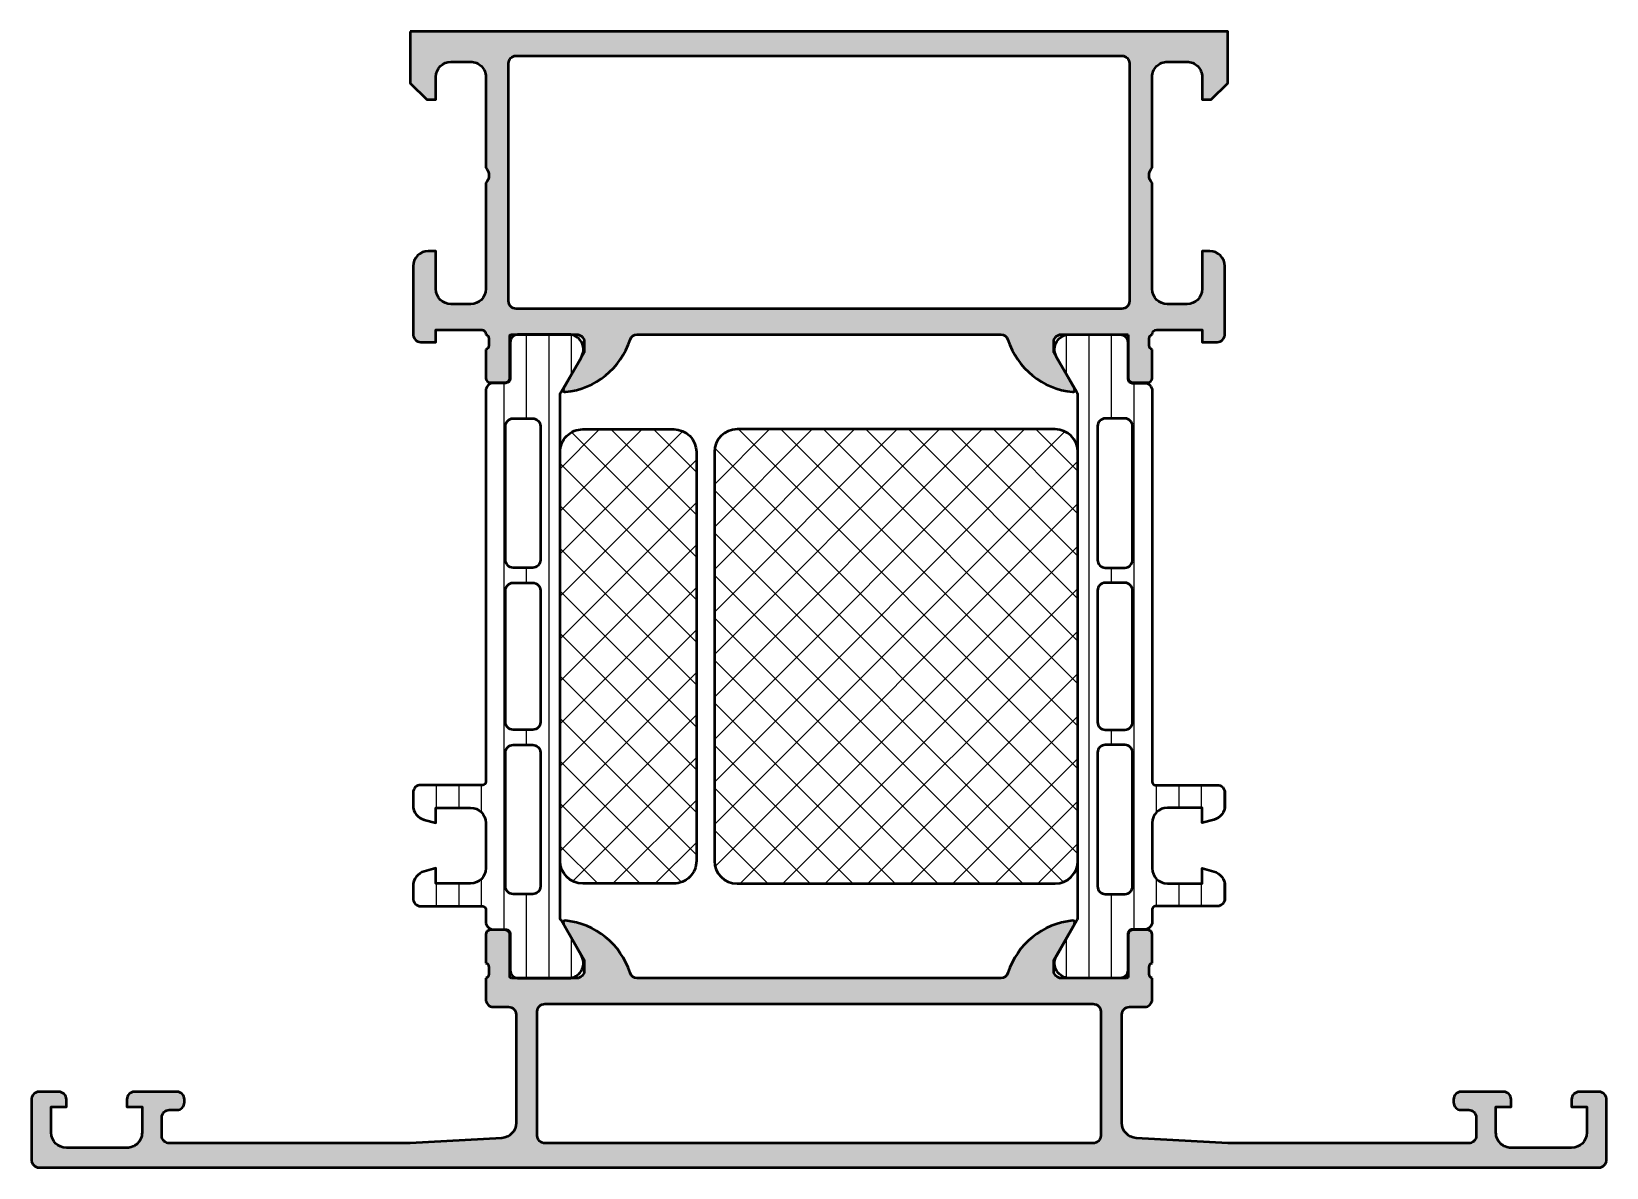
# Model space of a CAD drawing. Extents: x 0 to 104, y 0 to 75.
import ezdxf

# ---------------------------------------------------------------- set-up
doc = ezdxf.new("R2010")
doc.units = 0
for name, color, linetype, lineweight in [('0S-Alu contour', 7, 'Continuous', 50), ('0S-Alu hatch', 252, 'Continuous', 25), ('0S-Plastic contour', 254, 'Continuous', 50), ('0S-Plastic hatch', 253, 'Continuous', 25), ('0S-PT contour', 91, 'Continuous', 50), ('0S-PT hatch', 103, 'Continuous', 25)]:
    doc.layers.add(name, color=color, linetype=linetype, lineweight=lineweight)
pattern_1 = [(90, (0, 0), (-1.4859, 0), [])]
pattern_2 = [(135, (0, 0), (-1.403165018917055, -1.403165018917055), []), (225, (0, 0), (1.403165018917055, -1.403165018917055), [])]

# ---------------------------------------------------------------- blocks, each defined once
blk = doc.blocks.new('345130__B499C2DE_5142_4C72_9435_6C880F771A01_')
at = {"layer": '0S-Alu hatch'}
h = blk.add_hatch(color=256, dxfattribs=at)
edge = h.paths.add_edge_path()
edge.add_line((25, 75), (25.00000000000001, 71.60000000000001))
edge.add_line((25.00000000000001, 71.60000000000001), (26.1, 70.5))
edge.add_line((26.1, 70.5), (26.7, 70.50000000000001))
edge.add_line((26.7, 70.50000000000001), (26.7, 72.00000000000001))
edge.add_ellipse((27.70000000000002, 72), major_axis=(-1.000000000000017, 0), ratio=1, start_angle=270.000000000001, end_angle=360, ccw=False)
edge.add_line((27.7, 73.00000000000001), (29, 73))
edge.add_ellipse((29, 72), major_axis=(-1, 0), ratio=1, start_angle=180, end_angle=270.0000000000004, ccw=False)
edge.add_line((30, 72.00000000000001), (30, 66))
edge.add_ellipse((29.475, 65.5), major_axis=(-0.7250000000000014, 0), ratio=1, start_angle=136.3971810272965, end_angle=223.6028189727035, ccw=False)
edge.add_line((30, 65), (30, 58))
edge.add_ellipse((28.99999999999999, 58), major_axis=(-1.000000000000003, 0), ratio=1, start_angle=90.00000000000023, end_angle=180, ccw=False)
edge.add_line((29, 56.99999999999999), (27.7, 56.99999999999999))
edge.add_ellipse((27.7, 57.99999999999999), major_axis=(-1, 0), ratio=1, start_angle=0, end_angle=89.9999999999996, ccw=False)
edge.add_line((26.7, 57.99999999999999), (26.7, 60.5))
edge.add_line((26.7, 60.5), (26.2, 60.5))
edge.add_arc((26.2, 59.5), 1, 90, 180)
edge.add_line((25.2, 59.5), (25.2, 54.99999999999995))
edge.add_arc((25.69999999999998, 54.99999999999996), 0.4999999999999823, 180, 270.0000000000025)
edge.add_line((25.7, 54.49999999999997), (26.7, 54.5))
edge.add_line((26.7, 54.5), (26.69999999999998, 55.30000000000001))
edge.add_line((26.69999999999998, 55.30000000000001), (29.69999999999998, 55.29999999999998))
edge.add_ellipse((29.69999999999999, 55), major_axis=(-0.2999999999999829, 0), ratio=1, start_angle=180, end_angle=270.0000000000007, ccw=False)
edge.add_ellipse((29.92116355345694, 54.73247940800685), major_axis=(-0.2788950563274519, 0), ratio=1, start_angle=178.8354106259004, end_angle=253.5801235805112, ccw=False)
edge.add_line((30.200001, 54.72681100000848), (30.200001, 54.27321700000849))
edge.add_ellipse((29.92113290435682, 54.26755634053144), major_axis=(-0.2789255417371575, 0), ratio=1, start_angle=106.4245945553563, end_angle=181.1628700728853, ccw=False)
edge.add_line((30, 54.00001300000849), (30, 52.12000199999998))
edge.add_arc((30.3, 52.12000199999997), 0.3000000000000007, 180, 269.9999999999986)
edge.add_line((30.29999999999999, 51.82000199999997), (31.27997431904278, 51.82000199999997))
edge.add_arc((31.27997431904279, 52.12000199999998), 0.3000000000000043, 269.9999999999986, 360)
edge.add_line((31.57997431904279, 52.12000199999998), (31.57997431904278, 54.87999999999997))
edge.add_ellipse((31.69997431904278, 54.87999999999996), major_axis=(-0.1199999999999974, 0), ratio=1, start_angle=270.00000000000676, end_angle=360, ccw=False)
edge.add_line((31.69997431904277, 54.99999999999996), (36.00000000000001, 54.99999999999996))
edge.add_ellipse((36.00000000000001, 54.49999999999997), major_axis=(-0.4999999999999929, 0), ratio=1, start_angle=180, end_angle=270, ccw=False)
edge.add_line((36.50000000000001, 54.49999999999997), (36.50000000000002, 53.79999999999995))
edge.add_line((36.50000000000002, 53.79999999999995), (35.11850454237765, 51.40717967697241))
edge.add_arc((35.23811978464832, 51.33811978464827), 0.1381197846483018, 150.0000000000017, 275.6225775507922)
edge.add_arc((34.76177675882623, 56.17660886184786), 5.0000000000001, 275.6225775507933, 342.2515836439296)
edge.add_ellipse((40.00000000000004, 54.50000000000006), major_axis=(-0.4999999999999076, 0), ratio=1, start_angle=270, end_angle=342.25158364393315, ccw=False)
edge.add_line((40.00000000000004, 54.99999999999997), (63.99999999999998, 54.99999999999996))
edge.add_ellipse((63.99999999999993, 54.50000000000002), major_axis=(-0.4999999999999361, 0), ratio=1, start_angle=197.7484163560607, end_angle=269.9999999999943, ccw=False)
edge.add_arc((69.23822324117373, 56.17660886184781), 5.000000000000039, 197.7484163560708, 264.3774224492071)
edge.add_arc((68.76188021535168, 51.33811978464827), 0.1381197846482956, 264.3774224492049, 389.9999999999957)
edge.add_line((68.88149545762235, 51.4071796769724), (67.49999999999997, 53.79999999999995))
edge.add_line((67.49999999999997, 53.79999999999995), (67.49999999999999, 54.49999999999995))
edge.add_ellipse((67.99999999999996, 54.49999999999999), major_axis=(-0.4999999999999716, 0), ratio=1, start_angle=269.9999999999984, end_angle=360, ccw=False)
edge.add_line((67.99999999999997, 54.99999999999996), (72.3000256809572, 54.99999999999996))
edge.add_ellipse((72.30002568095722, 54.87999999999998), major_axis=(-0.1199999999999761, 0), ratio=1, start_angle=180, end_angle=270.00000000000676, ccw=False)
edge.add_line((72.4200256809572, 54.87999999999996), (72.4200256809572, 52.12000199999997))
edge.add_arc((72.7200256809572, 52.12000199999997), 0.3000000000000043, 180, 270)
edge.add_line((72.7200256809572, 51.82000199999997), (73.69999999999999, 51.82000199999997))
edge.add_arc((73.69999999999999, 52.12000199999997), 0.3000000000000025, 270, 360)
edge.add_line((73.99999999999999, 52.12000199999997), (73.99999999999999, 54.00001300000848))
edge.add_ellipse((74.0788670956432, 54.26755634053145), major_axis=(-0.2789255417371992, 0), ratio=1, start_angle=-1.1628700728805939, end_angle=73.5754054446374, ccw=False)
edge.add_line((73.79999899999999, 54.27321700000849), (73.79999899999999, 54.72681100000848))
edge.add_ellipse((74.07883644654304, 54.73247940800685), major_axis=(-0.2788950563274377, 0), ratio=1, start_angle=-73.58012358050348, end_angle=1.1645893740957263, ccw=False)
edge.add_ellipse((74.29999999999998, 54.99999999999996), major_axis=(-0.3000000000000114, 0), ratio=1, start_angle=270, end_angle=360, ccw=False)
edge.add_line((74.29999999999998, 55.29999999999998), (77.30000000000001, 55.3))
edge.add_line((77.30000000000001, 55.3), (77.30000000000001, 54.49999999999999))
edge.add_line((77.30000000000001, 54.49999999999999), (78.3, 54.49999999999996))
edge.add_arc((78.30000000000001, 54.99999999999995), 0.4999999999999892, 269.9999999999984, 360)
edge.add_line((78.79999999999998, 54.99999999999995), (78.79999999999998, 59.49999999999999))
edge.add_arc((77.8, 59.49999999999999), 1.000000000000003, 0, 90)
edge.add_line((77.8, 60.5), (77.3, 60.5))
edge.add_line((77.3, 60.5), (77.3, 57.99999999999998))
edge.add_ellipse((76.30000000000001, 57.99999999999998), major_axis=(-0.9999999999999857, 0), ratio=1, start_angle=90, end_angle=180, ccw=False)
edge.add_line((76.29999999999998, 56.99999999999999), (75, 56.99999999999999))
edge.add_ellipse((75, 58), major_axis=(-1.000000000000007, 0), ratio=1, start_angle=0, end_angle=90, ccw=False)
edge.add_line((74, 58), (74, 65))
edge.add_ellipse((74.52499999999999, 65.5), major_axis=(-0.7249999999999939, 0), ratio=1, start_angle=-43.602818972704085, end_angle=43.602818972704085, ccw=False)
edge.add_line((74, 66), (74, 72))
edge.add_ellipse((74.99999999999999, 72.00000000000001), major_axis=(-0.9999999999999857, 0), ratio=1, start_angle=269.9999999999992, end_angle=360, ccw=False)
edge.add_line((75, 73), (76.29999999999998, 73))
edge.add_ellipse((76.30000000000001, 72.00000000000001), major_axis=(-0.9999999999999857, 0), ratio=1, start_angle=180, end_angle=270.0000000000008, ccw=False)
edge.add_line((77.3, 72), (77.3, 70.5))
edge.add_line((77.3, 70.5), (77.9, 70.5))
edge.add_line((77.9, 70.5), (79, 71.60000000000001))
edge.add_line((79, 71.60000000000001), (79, 75))
edge.add_line((79, 75), (25, 75))
edge = h.paths.add_edge_path()
edge.add_ellipse((32.00001799965667, 72.89972055052948), major_axis=(-0.500002740875123, 0), ratio=1, start_angle=270.0003140785705, end_angle=359.99968592151924, ccw=False)
edge.add_line((32.00001525878906, 73.3997232913971), (71.99985790252686, 73.3997232913971))
edge.add_ellipse((71.99985516165924, 72.89972055052948), major_axis=(-0.5000027408751199, 0), ratio=1, start_angle=180.0003140784808, end_angle=269.99968592142864, ccw=False)
edge.add_line((72.49985790252686, 72.8997232913971), (72.49985790252686, 57.1997261047371))
edge.add_ellipse((71.99985516165924, 57.19972884560394), major_axis=(-0.5000027408751199, 0), ratio=1, start_angle=90.00031407857142, end_angle=179.9996859215194, ccw=False)
edge.add_line((71.99985790252686, 56.69972610473632), (32.00001525878906, 56.69972610473632))
edge.add_ellipse((32.00001799965667, 57.19972884560394), major_axis=(-0.5000027408751199, 0), ratio=1, start_angle=0.00031407848081244083, end_angle=89.99968592142937, ccw=False)
edge.add_line((31.50001525878906, 57.19972610473632), (31.50001525878906, 72.89972329139628))
at = {"layer": '0S-Alu contour', "color": 7}
for points in [[(25, 75), (25.00000000000001, 71.60000000000001), (26.1, 70.5), (26.7, 70.50000000000001), (26.7, 72.00000000000001)], [(77.3, 72), (77.3, 70.5), (77.9, 70.5), (79, 71.60000000000001), (79, 75), (25, 75)], [(27.7, 73.00000000000001), (29, 73)], [(31.50001525878906, 57.19972610473632), (31.50001525878906, 72.89972329139628)], [(32.00001525878906, 73.3997232913971), (71.99985790252686, 73.3997232913971)], [(72.49985790252686, 72.8997232913971), (72.49985790252686, 57.1997261047371)], [(75, 73), (76.29999999999998, 73)], [(30, 72.00000000000001), (30, 66)], [(74, 66), (74, 72)], [(30, 65), (30, 58)], [(74, 58), (74, 65)], [(26.7, 57.99999999999999), (26.7, 60.5), (26.2, 60.5)], [(77.8, 60.5), (77.3, 60.5), (77.3, 57.99999999999998)], [(25.2, 59.5), (25.2, 54.99999999999995)], [(78.79999999999998, 54.99999999999995), (78.79999999999998, 59.49999999999999)], [(29, 56.99999999999999), (27.7, 56.99999999999999)], [(71.99985790252686, 56.69972610473632), (32.00001525878906, 56.69972610473632)], [(76.29999999999998, 56.99999999999999), (75, 56.99999999999999)], [(25.7, 54.49999999999997), (26.7, 54.5), (26.69999999999998, 55.30000000000001), (29.69999999999998, 55.29999999999998)], [(74.29999999999998, 55.29999999999998), (77.30000000000001, 55.3), (77.30000000000001, 54.49999999999999), (78.3, 54.49999999999996)], [(30.200001, 54.72681100000848), (30.200001, 54.27321700000849)], [(31.57997431904279, 52.12000199999998), (31.57997431904278, 54.87999999999997)], [(31.69997431904277, 54.99999999999996), (36.00000000000001, 54.99999999999996)], [(36.50000000000001, 54.49999999999997), (36.50000000000002, 53.79999999999995), (35.11850454237765, 51.40717967697241)], [(40.00000000000004, 54.99999999999997), (63.99999999999998, 54.99999999999996)], [(68.88149545762235, 51.4071796769724), (67.49999999999997, 53.79999999999995), (67.49999999999999, 54.49999999999995)], [(67.99999999999997, 54.99999999999996), (72.3000256809572, 54.99999999999996)], [(72.4200256809572, 54.87999999999996), (72.4200256809572, 52.12000199999997)], [(73.79999899999999, 54.27321700000849), (73.79999899999999, 54.72681100000848)], [(30, 54.00001300000849), (30, 52.12000199999998)], [(73.99999999999999, 52.12000199999997), (73.99999999999999, 54.00001300000848)], [(30.29999999999999, 51.82000199999997), (31.27997431904278, 51.82000199999997)], [(72.7200256809572, 51.82000199999997), (73.69999999999999, 51.82000199999997)]]:
    blk.add_lwpolyline(points, dxfattribs=at)
at = {"layer": '0S-Alu contour', "color": 7, "extrusion": (0, 0, -1)}
for centre, radius, start, end in [((-27.70000000000002, 72), 1.000000000000017, 0, 89.99999999999898), ((-29, 72), 1, 89.99999999999959, 180), ((-32.00001799965667, 72.89972055052948), 0.500002740875123, 0.0003140784807261, 89.99968592142947), ((-71.99985516165924, 72.89972055052948), 0.5000027408751199, 90.00031407857134, 179.9996859215192), ((-74.99999999999999, 72.00000000000001), 0.9999999999999857, 0, 90.00000000000081), ((-76.30000000000001, 72.00000000000001), 0.9999999999999857, 89.9999999999992, 180), ((-29.475, 65.5), 0.7250000000000015, 136.3971810272965, 223.6028189727035), ((-74.52499999999999, 65.5), 0.7249999999999939, 316.3971810272959, 43.6028189727041), ((-27.7, 57.99999999999999), 1, 270.0000000000004, 0), ((-28.99999999999999, 58), 1.000000000000003, 180, 269.9999999999998), ((-75, 58), 1.000000000000007, 270, 0), ((-76.30000000000001, 57.99999999999998), 0.9999999999999857, 180, 270), ((-32.00001799965667, 57.19972884560394), 0.5000027408751199, 270.0003140785706, 359.9996859215192), ((-71.99985516165924, 57.19972884560394), 0.5000027408751199, 180.0003140784807, 269.9996859214286), ((-29.69999999999999, 55), 0.2999999999999829, 89.99999999999935, 180), ((-74.29999999999998, 54.99999999999996), 0.3000000000000114, 0, 90), ((-29.92116355345694, 54.73247940800685), 0.2788950563274519, 106.4198764194888, 181.1645893740997), ((-29.92113290435682, 54.26755634053144), 0.2789255417371575, 178.8371299271147, 253.5754054446437), ((-31.69997431904278, 54.87999999999996), 0.1199999999999974, 0, 89.99999999999324), ((-36.00000000000001, 54.49999999999997), 0.4999999999999929, 90, 180), ((-40.00000000000004, 54.50000000000006), 0.4999999999999076, 17.74841635606684, 90), ((-63.99999999999993, 54.50000000000002), 0.4999999999999361, 90.0000000000057, 162.2515836439393), ((-67.99999999999996, 54.49999999999999), 0.4999999999999716, 0, 90.0000000000016), ((-72.30002568095722, 54.87999999999998), 0.1199999999999761, 89.99999999999324, 180), ((-74.07883644654304, 54.73247940800685), 0.2788950563274377, 358.8354106259043, 73.58012358050365), ((-74.0788670956432, 54.26755634053145), 0.2789255417371992, 286.4245945553626, 1.162870072880582)]:
    blk.add_arc(centre, radius, start, end, dxfattribs=at)
at = {"layer": '0S-Alu contour', "color": 7}
for centre, radius, start, end in [((26.2, 59.5), 1, 90, 180), ((77.8, 59.49999999999999), 1.000000000000003, 0, 90), ((25.69999999999998, 54.99999999999996), 0.4999999999999823, 180, 270.0000000000025), ((34.76177675882623, 56.17660886184786), 5.0000000000001, 275.6225775507933, 342.2515836439296), ((69.23822324117373, 56.17660886184781), 5.000000000000039, 197.7484163560708, 264.3774224492071), ((78.30000000000001, 54.99999999999995), 0.4999999999999892, 269.9999999999984, 0), ((30.3, 52.12000199999997), 0.3000000000000007, 180, 269.9999999999986), ((31.27997431904279, 52.12000199999998), 0.3000000000000043, 269.9999999999986, 0), ((72.7200256809572, 52.12000199999997), 0.3000000000000043, 180, 270), ((73.69999999999999, 52.12000199999997), 0.3000000000000025, 270, 0), ((35.23811978464832, 51.33811978464827), 0.1381197846483018, 150.0000000000017, 275.6225775507922), ((68.76188021535168, 51.33811978464827), 0.1381197846482956, 264.3774224492049, 29.99999999999571)]:
    blk.add_arc(centre, radius, start, end, dxfattribs=at)
blk = doc.blocks.new('284033__A4DC6A78_4BA6_49C8_BCE2_DF39C8E70C5D___A9DF7D91_3C22_4EB7_B08E_1C5F4CF1F1F2_')
at = {"layer": '0S-Plastic hatch'}
h = blk.add_hatch(dxfattribs=at)
h.set_pattern_fill('ANSI31', color=256, scale=0.4680000000000001, angle=45, style=0)
h.set_pattern_definition(pattern_1)
edge = h.paths.add_edge_path()
edge.add_line((29.99999809265137, 51.29262339778484), (29.99997517109337, 25.45125658823265))
edge.add_ellipse((29.79583630547134, 25.455375387072), major_axis=(-0.2041804127758801, 0), ratio=1, start_angle=90.48506106571949, end_angle=178.8441310561829, ccw=False)
edge.add_line((29.79756485836661, 25.25120229122875), (25.69756485837832, 25.25120229122875))
edge.add_arc((25.69756485837832, 24.75120229122881), 0.4999999999999467, 90, 180)
edge.add_line((25.19756485837838, 24.75120229122881), (25.19756485837838, 23.92045306784114))
edge.add_arc((26.19756485837845, 23.92045306784117), 1.000000000000066, 180, 254.9999999989172)
edge.add_line((25.93874581325766, 22.95452724155692), (26.69756485837832, 22.75120229122875))
edge.add_line((26.69756485837832, 22.75120229122875), (26.69756485837832, 23.75120229122875))
edge.add_line((26.69756485837832, 23.75120229122875), (28.99756485836673, 23.75120229122875))
edge.add_ellipse((28.99585582452565, 22.74707631855116), major_axis=(-1.004127427074072, 0), ratio=1, start_angle=180.229859678484, end_angle=269.902482024915, ccw=False)
edge.add_line((29.99997517109336, 22.75110467439827), (29.99997517109336, 19.75122632025461))
edge.add_ellipse((28.99585561264546, 19.75532877543038), major_axis=(-1.004127938958017, 0), ratio=1, start_angle=90.09753001532061, end_angle=179.7659122786844, ccw=False)
edge.add_line((28.99756485836667, 18.75120229122875), (26.69756485837833, 18.75120229122875))
edge.add_line((26.69756485837833, 18.75120229122875), (26.69756485837821, 19.75120229122869))
edge.add_line((26.69756485837821, 19.75120229122869), (25.93874581325764, 19.54787734087044))
edge.add_arc((26.19756485837824, 18.58195151458678), 0.9999999999994578, 105.0000000010804, 180)
edge.add_line((25.19756485837878, 18.58195151458678), (25.19756485837832, 17.75120229122874))
edge.add_arc((25.69756485837832, 17.75120229122875), 0.5000000000000027, 180, 270.0000000000008)
edge.add_line((25.69756485837833, 17.25120229122875), (29.79756485836669, 17.25120229122875))
edge.add_ellipse((29.79756485836669, 17.05120229122875), major_axis=(-0.1999999999999922, 0), ratio=1, start_angle=180, end_angle=269.999999999999, ccw=False)
edge.add_line((29.99756485836668, 17.05120229122876), (29.99888540335662, 16.21013004610087))
edge.add_arc((30.4988827240224, 16.21010925689817), 0.4999973210979717, 179.9976177199981, 269.9982316841403)
edge.add_line((30.49886729263809, 15.71011193603833), (31.309198625453, 15.71008330962012))
edge.add_ellipse((31.30918775921868, 15.41008330981691), major_axis=(-0.299999999999997, 0), ratio=1, start_angle=179.9979247021016, end_angle=269.99792470211383, ccw=False)
edge.add_line((31.60918775902188, 15.41007244358253), (31.60876887880909, 13.0100740742441))
edge.add_arc((32.10876485582409, 13.01005332437419), 0.4999959774455613, 179.9976222209284, 269.9982271833)
edge.add_line((32.10874938520433, 12.51005734716797), (35.58529088101019, 12.50993069970387))
edge.add_arc((35.44301608409597, 13.4997539283803), 0.9999960709244808, 278.1795327540135, 392.7249408019536)
edge.add_line((36.28428831475476, 14.04035838247478), (34.96590131696771, 16.32406298372988))
edge.add_ellipse((35.39892308860824, 16.57404727380662), major_axis=(-0.4999999999998691, 0), ratio=1, start_angle=-0.002015393048509395, end_angle=29.997921301465, ccw=False)
edge.add_line((34.89892308891769, 16.57406486142886), (34.90000940134876, 50.92833361702789))
edge.add_ellipse((35.40000940100169, 50.92831498386865), major_axis=(-0.500000000000123, 0), ratio=1, start_angle=329.997928102772, end_angle=359.9978647972848, ccw=False)
edge.add_line((34.96700573974957, 51.17833064206307), (36.28555816920599, 53.46193973131244))
edge.add_arc((35.44432510298573, 54.00260512706297), 0.99999607092448, 327.2709086022735, 441.8163166502142)
edge.add_line((35.58667160386751, 54.99241804653367), (32.11013010806168, 54.99254469399776))
edge.add_arc((32.11010935819177, 54.49254871698273), 0.499995977445583, 89.99762222092792, 179.9982271832751)
edge.add_line((31.61011338098553, 54.49256418760271), (31.61035840156635, 52.09256579421701))
edge.add_ellipse((31.31035840176314, 52.09257666045133), major_axis=(-0.3000000000000041, 0), ratio=1, start_angle=89.99792470211662, end_angle=179.9979247021016, ccw=False)
edge.add_line((31.31034753552883, 51.79257666064812), (30.50001620271391, 51.79260528706632))
edge.add_arc((30.49999541351122, 51.29260796640053), 0.4999973210979748, 89.99761772008878, 179.9982316841069)
edge = h.paths.add_edge_path()
edge.add_line((31.29944679122504, 40.10119604587006), (31.29944679122505, 48.95118994235432))
edge.add_ellipse((31.79944679331268, 48.9511899405362), major_axis=(-0.5000000020876287, 0), ratio=1, start_angle=269.9981008973825, end_angle=360, ccw=False)
edge.add_line((31.7994633661095, 49.45118994234917), (33.0994574723774, 49.45118994234917))
edge.add_ellipse((33.09946111173402, 48.95119358170581), major_axis=(-0.4999963606566095, 0), ratio=1, start_angle=179.9995829571355, end_angle=270.0004170425845, ccw=False)
edge.add_line((33.59945747237739, 48.95118994234918), (33.59945747237739, 40.10119604586718))
edge.add_ellipse((33.09946111173413, 40.10119240650811), major_axis=(-0.4999963606565073, 0), ratio=1, start_angle=89.99958295740407, end_angle=180.0004170428646, ccw=False)
edge.add_line((33.09945747237741, 39.60119604586486), (31.79946336606467, 39.60119604586487))
edge.add_ellipse((31.79944679338235, 40.10119604774752), major_axis=(-0.5000000021573054, 0), ratio=1, start_angle=0, end_angle=90.00189908949642, ccw=False)
edge = h.paths.add_edge_path()
edge.add_line((31.29944679123543, 29.40118994305284), (31.29944679123542, 38.10119604656853))
edge.add_ellipse((31.79944679123542, 38.10119604656332), major_axis=(-0.5000000000000071, 0), ratio=1, start_angle=269.99999999880595, end_angle=360, ccw=False)
edge.add_line((31.79944679124584, 38.60119604656333), (33.09945747239817, 38.60119604656332))
edge.add_ellipse((33.09945747238777, 38.1011960465633), major_axis=(-0.5000000000000134, 0), ratio=1, start_angle=180, end_angle=269.999999998808, ccw=False)
edge.add_line((33.59945747238779, 38.10119604656851), (33.59945747238778, 29.40118994304763))
edge.add_ellipse((33.09945747238778, 29.40118994304763), major_axis=(-0.4999999999999929, 0), ratio=1, start_angle=90, end_angle=180, ccw=False)
edge.add_line((33.09945747238778, 28.90118994304764), (31.79944679123543, 28.90118994304764))
edge.add_ellipse((31.79944679123543, 29.40118994304764), major_axis=(-0.4999999999999983, 0), ratio=1, start_angle=0, end_angle=90, ccw=False)
edge = h.paths.add_edge_path()
edge.add_line((31.29944679123543, 18.55118078777944), (31.29944679123543, 27.40118994305278))
edge.add_ellipse((31.79944679332305, 27.40118994123468), major_axis=(-0.5000000020876199, 0), ratio=1, start_angle=269.9981008973846, end_angle=360, ccw=False)
edge.add_line((31.79946336611986, 27.90118994304764), (33.09945747238778, 27.90118994304763))
edge.add_ellipse((33.09946111174445, 27.40119358240431), major_axis=(-0.4999963606565686, 0), ratio=1, start_angle=179.9995829571355, end_angle=270.00041704259024, ccw=False)
edge.add_line((33.59945747238778, 27.40118994304764), (33.59945747238778, 18.55121130535237))
edge.add_ellipse((33.09944221359872, 18.55121130535237), major_axis=(-0.5000152587890554, 0), ratio=1, start_angle=89.9999999999992, end_angle=180, ccw=False)
edge.add_line((33.09944221359871, 18.05119604656331), (31.79943153244637, 18.05119604656331))
edge.add_ellipse((31.79943153244636, 18.55118078777424), major_axis=(-0.4999847412109291, 0), ratio=1, start_angle=0, end_angle=90.0000000000004, ccw=False)
at = {"layer": '0S-Alu contour', "color": 7}
for points in [[(31.29944679122504, 40.10119604587006), (31.29944679122505, 48.95118994235432)], [(31.7994633661095, 49.45118994234917), (33.0994574723774, 49.45118994234917)], [(33.59945747237739, 48.95118994234918), (33.59945747237739, 40.10119604586718)], [(33.09945747237741, 39.60119604586486), (31.79946336606467, 39.60119604586487)], [(31.79944679124584, 38.60119604656333), (33.09945747239817, 38.60119604656332)], [(31.29944679123543, 29.40118994305284), (31.29944679123542, 38.10119604656853)], [(33.59945747238779, 38.10119604656851), (33.59945747238778, 29.40118994304763)], [(33.09945747238778, 28.90118994304764), (31.79944679123543, 28.90118994304764)], [(31.29944679123543, 18.55118078777944), (31.29944679123543, 27.40118994305278)], [(31.79946336611986, 27.90118994304764), (33.09945747238778, 27.90118994304763)], [(33.59945747238778, 27.40118994304764), (33.59945747238778, 18.55121130535237)], [(33.09944221359871, 18.05119604656331), (31.79943153244637, 18.05119604656331)]]:
    blk.add_lwpolyline(points, dxfattribs=at)
at = {"layer": '0S-Alu contour', "color": 7, "extrusion": (0, 0, -1)}
for centre, radius, start, end in [((-31.79944679331268, 48.9511899405362), 0.5000000020876287, 0, 90.00189910261747), ((-33.09946111173402, 48.95119358170581), 0.4999963606566095, 89.99958295741548, 180.0004170428646), ((-31.79944679338235, 40.10119604774752), 0.5000000021573054, 269.9981009105036, 0), ((-33.09946111173413, 40.10119240650811), 0.4999963606565073, 179.9995829571354, 270.0004170425959), ((-31.79944679123542, 38.10119604656332), 0.5000000000000071, 0, 90.00000000119407), ((-33.09945747238777, 38.1011960465633), 0.5000000000000134, 90.00000000119202, 180), ((-31.79944679123543, 29.40118994304764), 0.4999999999999983, 270, 0), ((-33.09945747238778, 29.40118994304763), 0.4999999999999929, 180, 270), ((-31.79944679332305, 27.40118994123468), 0.5000000020876199, 0, 90.00189910261543), ((-33.09946111174445, 27.40119358240431), 0.4999963606565686, 89.99958295740979, 180.0004170428646), ((-31.79943153244636, 18.55118078777424), 0.4999847412109291, 269.9999999999996, 0), ((-33.09944221359872, 18.55121130535237), 0.5000152587890554, 180, 270.0000000000008)]:
    blk.add_arc(centre, radius, start, end, dxfattribs=at)
at = {"layer": '0S-Plastic contour', "color": 7}
for points in [[(31.61011338098553, 54.49256418760271), (31.61035840156635, 52.09256579421701)], [(35.58667160386751, 54.99241804653367), (32.11013010806168, 54.99254469399776)], [(34.96700573974957, 51.17833064206307), (36.28555816920599, 53.46193973131244)], [(29.99999809265137, 51.29262339778484), (29.99997517109337, 25.45125658823265)], [(31.31034753552883, 51.79257666064812), (30.50001620271391, 51.79260528706632)], [(34.89892308891769, 16.57406486142886), (34.90000940134876, 50.92833361702788)], [(29.79756485836661, 25.25120229122875), (25.69756485837832, 25.25120229122875)], [(25.19756485837838, 24.75120229122881), (25.19756485837838, 23.92045306784114)], [(25.93874581325766, 22.95452724155692), (26.69756485837832, 22.75120229122875), (26.69756485837832, 23.75120229122875), (28.99756485836673, 23.75120229122875)], [(29.99997517109336, 22.75110467439827), (29.99997517109336, 19.75122632025461)], [(28.99756485836667, 18.75120229122875), (26.69756485837833, 18.75120229122875), (26.69756485837821, 19.75120229122869), (25.93874581325764, 19.54787734087044)], [(25.19756485837878, 18.58195151458678), (25.19756485837832, 17.75120229122874)], [(25.69756485837833, 17.25120229122875), (29.79756485836669, 17.25120229122875)], [(29.99756485836668, 17.05120229122876), (29.99888540335662, 16.21013004610087)], [(30.49886729263809, 15.71011193603833), (31.309198625453, 15.71008330962012)], [(36.28428831475476, 14.04035838247478), (34.96590131696771, 16.32406298372988)], [(31.60918775902188, 15.41007244358253), (31.60876887880909, 13.0100740742441)], [(32.10874938520433, 12.51005734716797), (35.58529088101019, 12.50993069970387)]]:
    blk.add_lwpolyline(points, dxfattribs=at)
for centre, radius, start, end in [((32.11010935819177, 54.49254871698273), 0.499995977445583, 89.99762222092792, 179.9982271832751), ((35.44432510298573, 54.00260512706297), 0.99999607092448, 327.2709086022735, 81.81631665021425), ((30.49999541351122, 51.29260796640053), 0.4999973210979748, 89.99761772008878, 179.9982316841069), ((25.69756485837832, 24.75120229122881), 0.4999999999999467, 90, 180), ((26.19756485837845, 23.92045306784117), 1.000000000000066, 180, 254.9999999989172), ((26.19756485837824, 18.58195151458678), 0.9999999999994578, 105.0000000010804, 180), ((25.69756485837832, 17.75120229122875), 0.5000000000000027, 180, 270.0000000000008), ((30.4988827240224, 16.21010925689817), 0.4999973210979717, 179.9976177199981, 269.9982316841403), ((35.44301608409597, 13.4997539283803), 0.9999960709244808, 278.1795327540135, 32.72494080195354), ((32.10876485582409, 13.01005332437419), 0.4999959774455613, 179.9976222209284, 269.9982271833)]:
    blk.add_arc(centre, radius, start, end, dxfattribs=at)
at = {"layer": '0S-Plastic contour', "color": 7, "extrusion": (0, 0, -1)}
for centre, radius, start, end in [((-31.31035840176314, 52.09257666045133), 0.3000000000000041, 180.0020752978985, 270.0020752978834), ((-35.40000940100169, 50.92831498386865), 0.500000000000123, 0.0021352027151592, 30.00207189722799), ((-29.79583630547134, 25.455375387072), 0.2041804127758801, 181.1558689438172, 269.5149389342805), ((-28.99585582452565, 22.74707631855116), 1.004127427074072, 90.09751797508503, 179.770140321516), ((-28.99585561264546, 19.75532877543038), 1.004127938958017, 180.2340877213157, 269.9024699846794), ((-29.79756485836669, 17.05120229122875), 0.1999999999999922, 90.00000000000102, 180), ((-31.30918775921868, 15.41008330981691), 0.299999999999997, 90.00207529788617, 180.0020752978985), ((-35.39892308860824, 16.57404727380662), 0.4999999999998691, 330.002078698535, 0.0020153930485069)]:
    blk.add_arc(centre, radius, start, end, dxfattribs=at)
blk = doc.blocks.new('284033__2EEF5695_DE0C_40E0_B076_06B23307F8C2___F6100B28_90FE_4C2A_893E_B538E274D43E_')
at = {"layer": '0S-Plastic hatch'}
h = blk.add_hatch(dxfattribs=at)
h.set_pattern_fill('ANSI31', color=256, scale=0.4680000000000001, angle=45, style=0)
h.set_pattern_definition(pattern_1)
edge = h.paths.add_edge_path()
edge.add_line((73.99998474121092, 51.29262339778484), (74.00000766276892, 25.45125658823265))
edge.add_arc((74.20414652839102, 25.45537538707203), 0.2041804127759113, 181.1558689438253, 269.5149389342606)
edge.add_line((74.20241797549568, 25.25120229122875), (78.30241797548398, 25.25120229122875))
edge.add_ellipse((78.302417975484, 24.75120229122882), major_axis=(-0.499999999999929, 0), ratio=1, start_angle=180, end_angle=270.00000000000324, ccw=False)
edge.add_line((78.80241797548393, 24.75120229122884), (78.8024179754839, 23.92045306784114))
edge.add_ellipse((77.80241797548376, 23.92045306784123), major_axis=(-1.000000000000127, 0), ratio=1, start_angle=105.000000001085, end_angle=180, ccw=False)
edge.add_line((78.06123702060464, 22.95452724155694), (77.30241797548398, 22.75120229122874))
edge.add_line((77.30241797548398, 22.75120229122874), (77.30241797548398, 23.75120229122875))
edge.add_line((77.30241797548398, 23.75120229122875), (75.00241797549556, 23.75120229122875))
edge.add_arc((75.00412700933661, 22.7470763185512), 1.004127427074039, 90.09751797508338, 179.770140321516)
edge.add_line((74.00000766276894, 22.75110467439831), (74.00000766276894, 19.75122632025461))
edge.add_arc((75.00412722121682, 19.75532877543037), 1.004127938958004, 180.2340877213157, 269.90246998468)
edge.add_line((75.00241797549562, 18.75120229122875), (77.30241797548396, 18.75120229122874))
edge.add_line((77.30241797548396, 18.75120229122874), (77.30241797548409, 19.75120229122868))
edge.add_line((77.30241797548409, 19.75120229122868), (78.06123702060465, 19.54787734087044))
edge.add_ellipse((77.802417975484, 18.58195151458676), major_axis=(-0.9999999999994864, 0), ratio=1, start_angle=180, end_angle=254.99999999891702, ccw=False)
edge.add_line((78.8024179754835, 18.58195151458677), (78.80241797548398, 17.75120229122874))
edge.add_ellipse((78.30241797548398, 17.75120229122871), major_axis=(-0.5, 0), ratio=1, start_angle=89.9999999999983, end_angle=180, ccw=False)
edge.add_line((78.30241797548396, 17.25120229122871), (74.2024179754956, 17.25120229122874))
edge.add_arc((74.20241797549562, 17.05120229122871), 0.2000000000000028, 90.00000000000406, 180)
edge.add_line((74.0024179754956, 17.05120229122871), (74.00109743050568, 16.21013004610087))
edge.add_ellipse((73.50110010983988, 16.21010925689819), major_axis=(-0.4999973210979916, 0), ratio=1, start_angle=90.00176831586248, end_angle=180.0023822800019, ccw=False)
edge.add_line((73.5011155412242, 15.71011193603833), (72.6907842084093, 15.71008330962011))
edge.add_arc((72.6907950746436, 15.41008330981692), 0.2999999999999828, 90.00207529788342, 180.0020752978985)
edge.add_line((72.39079507484041, 15.41007244358253), (72.3912139550532, 13.0100740742441))
edge.add_ellipse((71.8912179780382, 13.01005332437421), major_axis=(-0.4999959774455648, 0), ratio=1, start_angle=90.0017728167, end_angle=180.0023777790716, ccw=False)
edge.add_line((71.89123344865796, 12.51005734716798), (68.41469195285211, 12.50993069970387))
edge.add_ellipse((68.55696674976636, 13.49975392838029), major_axis=(-0.999996070924479, 0), ratio=1, start_angle=-32.72494080195321, end_angle=81.82046724598479, ccw=False)
edge.add_line((67.71569451910757, 14.04035838247476), (69.03408151689457, 16.32406298372988))
edge.add_arc((68.60105974523347, 16.57404727381264), 0.5000000000213215, 330.0020786991164, 360.0020153923251)
edge.add_line((69.10105974494547, 16.57406486142853), (69.09997343251354, 50.92833361702787))
edge.add_arc((68.59997343301814, 50.9283149839079), 0.4999999999199572, 0.0021351982771297, 30.00207190235927)
edge.add_line((69.03297709417843, 51.178330642101), (67.7144246646563, 53.46193973131244))
edge.add_ellipse((68.55565773087655, 54.00260512706297), major_axis=(-0.9999960709244737, 0), ratio=1, start_angle=-81.81631665021553, end_angle=32.729091397726904, ccw=False)
edge.add_line((68.41331122999479, 54.99241804653366), (71.88985272580062, 54.99254469399776))
edge.add_ellipse((71.88987347567048, 54.4925487169827), major_axis=(-0.4999959774456145, 0), ratio=1, start_angle=180.0017728167249, end_angle=270.0023777790688, ccw=False)
edge.add_line((72.38986945287677, 54.49256418760267), (72.38962443229595, 52.09256579421701))
edge.add_arc((72.68962443209921, 52.09257666045135), 0.3000000000000183, 180.0020752978985, 270.0020752978752)
edge.add_line((72.68963529833347, 51.79257666064812), (73.4999666311484, 51.79260528706632))
edge.add_ellipse((73.49998742035108, 51.29260796640054), major_axis=(-0.4999973210979703, 0), ratio=1, start_angle=180.0017683158931, end_angle=270.0023822799104, ccw=False)
edge = h.paths.add_edge_path()
edge.add_arc((70.9005217221283, 48.95119358170575), 0.4999963606566388, 89.99958295741874, 180.0004170428646)
edge.add_line((70.40052536148491, 48.95118994234668), (70.40052536148491, 40.10119604586487))
edge.add_arc((70.90052172212816, 40.10119240650813), 0.4999963606565251, 179.9995829571354, 270.0004170425959)
edge.add_line((70.90052536148488, 39.60119604586486), (72.20051946779763, 39.60119604586487))
edge.add_arc((72.20053604047996, 40.10119604774749), 0.500000002157293, 269.9981009105027, 360)
edge.add_line((72.70053604263725, 40.10119604774749), (72.70053604263724, 48.95118994235431))
edge.add_arc((72.20053604054965, 48.95118994053621), 0.5000000020876145, 0, 90.00189910262115)
edge.add_line((72.2005194677528, 49.45118994234917), (70.9005253614849, 49.45118994234914))
edge = h.paths.add_edge_path()
edge.add_line((70.40052536147451, 38.10119604656851), (70.40052536147452, 29.40118994305284))
edge.add_arc((70.90052536147455, 29.40118994304766), 0.5000000000000142, 180, 269.9999999999951)
edge.add_line((70.9005253614745, 28.90118994304764), (72.20053604262687, 28.90118994304764))
edge.add_arc((72.20053604262685, 29.40118994304766), 0.5000000000000142, 270.0000000000017, 360)
edge.add_line((72.70053604262687, 29.40118994304766), (72.70053604262688, 38.10119604656853))
edge.add_arc((72.20053604262682, 38.1011960465633), 0.5000000000000214, 0, 90.00000000118877)
edge.add_line((72.20053604261645, 38.60119604656333), (70.90052536146412, 38.60119604656332))
edge.add_arc((70.9005253614745, 38.10119604656333), 0.5, 90.00000000119039, 180)
edge = h.paths.add_edge_path()
edge.add_line((70.40052536147452, 27.40118994304764), (70.40052536147452, 18.55121130535756))
edge.add_arc((70.90054062026356, 18.55121130535236), 0.5000152587890483, 180, 270.0000000000033)
edge.add_line((70.90054062026358, 18.05119604656331), (72.20055130141591, 18.05119604656331))
edge.add_arc((72.20055130141596, 18.55118078777421), 0.4999847412109091, 269.9999999999968, 360)
edge.add_line((72.70053604262687, 18.55118078777421), (72.70053604262687, 27.40118994305278))
edge.add_arc((72.20053604053929, 27.4011899412347), 0.5000000020875932, 0, 90.00189910262115)
edge.add_line((72.20051946774244, 27.90118994304763), (70.90052536147452, 27.90118994304763))
edge.add_arc((70.90052172211783, 27.40119358240436), 0.4999963606565535, 89.99958295740734, 180.0004170428646)
at = {"layer": '0S-Alu contour', "color": 7}
for points in [[(70.40052536148491, 48.95118994234668), (70.40052536148491, 40.10119604586487)], [(72.2005194677528, 49.45118994234917), (70.9005253614849, 49.45118994234914)], [(72.70053604263725, 40.10119604774749), (72.70053604263724, 48.95118994235431)], [(70.90052536148488, 39.60119604586486), (72.20051946779763, 39.60119604586487)], [(72.20053604261645, 38.60119604656333), (70.90052536146412, 38.60119604656332)], [(70.40052536147451, 38.10119604656851), (70.40052536147452, 29.40118994305284)], [(72.70053604262687, 29.40118994304766), (72.70053604262688, 38.10119604656853)], [(70.9005253614745, 28.90118994304764), (72.20053604262687, 28.90118994304764)], [(70.40052536147452, 27.40118994304764), (70.40052536147452, 18.55121130535756)], [(72.20051946774244, 27.90118994304763), (70.90052536147452, 27.90118994304763)], [(72.70053604262687, 18.55118078777421), (72.70053604262687, 27.40118994305278)], [(70.90054062026358, 18.05119604656331), (72.20055130141591, 18.05119604656331)]]:
    blk.add_lwpolyline(points, dxfattribs=at)
for centre, radius, start, end in [((70.9005217221283, 48.95119358170575), 0.4999963606566388, 89.99958295741874, 180.0004170428646), ((72.20053604054965, 48.95118994053621), 0.5000000020876145, 0, 90.00189910262115), ((70.90052172212816, 40.10119240650813), 0.4999963606565251, 179.9995829571354, 270.0004170425959), ((72.20053604047996, 40.10119604774749), 0.500000002157293, 269.9981009105027, 0), ((70.9005253614745, 38.10119604656333), 0.5, 90.00000000119039, 180), ((72.20053604262682, 38.1011960465633), 0.5000000000000214, 0, 90.00000000118877), ((70.90052536147455, 29.40118994304766), 0.5000000000000142, 180, 269.9999999999951), ((72.20053604262685, 29.40118994304766), 0.5000000000000142, 270.0000000000017, 0), ((70.90052172211783, 27.40119358240436), 0.4999963606565535, 89.99958295740734, 180.0004170428646), ((72.20053604053929, 27.4011899412347), 0.5000000020875932, 0, 90.00189910262115), ((70.90054062026356, 18.55121130535236), 0.5000152587890483, 180, 270.0000000000033), ((72.20055130141596, 18.55118078777421), 0.4999847412109091, 269.9999999999968, 0)]:
    blk.add_arc(centre, radius, start, end, dxfattribs=at)
at = {"layer": '0S-Plastic contour', "color": 7}
for points in [[(68.41331122999479, 54.99241804653366), (71.88985272580062, 54.99254469399776)], [(72.38986945287677, 54.49256418760267), (72.38962443229595, 52.09256579421701)], [(69.03297709417843, 51.178330642101), (67.7144246646563, 53.46193973131244)], [(72.68963529833347, 51.79257666064812), (73.4999666311484, 51.79260528706632)], [(73.99998474121092, 51.29262339778484), (74.00000766276892, 25.45125658823265)], [(69.10105974494547, 16.57406486142853), (69.09997343251354, 50.92833361702787)], [(74.20241797549568, 25.25120229122875), (78.30241797548398, 25.25120229122875)], [(78.80241797548393, 24.75120229122884), (78.8024179754839, 23.92045306784114)], [(78.06123702060464, 22.95452724155694), (77.30241797548398, 22.75120229122874), (77.30241797548398, 23.75120229122875), (75.00241797549556, 23.75120229122875)], [(74.00000766276894, 22.75110467439831), (74.00000766276894, 19.75122632025461)], [(75.00241797549562, 18.75120229122875), (77.30241797548396, 18.75120229122874), (77.30241797548409, 19.75120229122868), (78.06123702060465, 19.54787734087044)], [(78.8024179754835, 18.58195151458677), (78.80241797548398, 17.75120229122874)], [(74.0024179754956, 17.05120229122871), (74.00109743050568, 16.21013004610087)], [(78.30241797548396, 17.25120229122871), (74.2024179754956, 17.25120229122874)], [(67.71569451910757, 14.04035838247476), (69.03408151689457, 16.32406298372988)], [(73.5011155412242, 15.71011193603833), (72.6907842084093, 15.71008330962011)], [(72.39079507484041, 15.41007244358253), (72.3912139550532, 13.0100740742441)], [(71.89123344865796, 12.51005734716798), (68.41469195285211, 12.50993069970387)]]:
    blk.add_lwpolyline(points, dxfattribs=at)
at = {"layer": '0S-Plastic contour', "color": 7, "extrusion": (0, 0, -1)}
for centre, radius, start, end in [((-68.55565773087655, 54.00260512706297), 0.9999960709244737, 327.2709086022731, 81.81631665021546), ((-71.88987347567048, 54.4925487169827), 0.4999959774456145, 89.99762222093119, 179.9982271832751), ((-73.49998742035108, 51.29260796640054), 0.4999973210979704, 89.9976177200896, 179.9982316841069), ((-78.302417975484, 24.75120229122882), 0.499999999999929, 89.99999999999675, 180), ((-77.80241797548376, 23.92045306784123), 1.000000000000127, 180, 254.999999998915), ((-77.802417975484, 18.58195151458676), 0.9999999999994864, 105.000000001083, 180), ((-78.30241797548398, 17.75120229122871), 0.5, 180, 270.0000000000017), ((-73.50110010983988, 16.21010925689819), 0.4999973210979917, 179.9976177199981, 269.9982316841375), ((-68.55696674976636, 13.49975392838029), 0.999996070924479, 278.1795327540152, 32.72494080195319), ((-71.8912179780382, 13.01005332437421), 0.4999959774455648, 179.9976222209284, 269.9982271833)]:
    blk.add_arc(centre, radius, start, end, dxfattribs=at)
at = {"layer": '0S-Plastic contour', "color": 7}
for centre, radius, start, end in [((72.68962443209921, 52.09257666045135), 0.3000000000000183, 180.0020752978985, 270.0020752978752), ((68.59997343301814, 50.9283149839079), 0.4999999999199572, 0.0021351982771297, 30.00207190235927), ((74.20414652839102, 25.45537538707203), 0.2041804127759113, 181.1558689438253, 269.5149389342606), ((75.00412700933661, 22.7470763185512), 1.004127427074039, 90.09751797508338, 179.770140321516), ((75.00412722121682, 19.75532877543037), 1.004127938958004, 180.2340877213157, 269.90246998468), ((74.20241797549562, 17.05120229122871), 0.2000000000000028, 90.00000000000406, 180), ((68.60105974523347, 16.57404727381264), 0.5000000000213215, 330.0020786991164, 0.0020153923251447), ((72.6907950746436, 15.41008330981692), 0.2999999999999828, 90.00207529788342, 180.0020752978985)]:
    blk.add_arc(centre, radius, start, end, dxfattribs=at)
blk = doc.blocks.new('382300__DF37221D_D787_4C5E_B800_8A63D49F7C66_')
at = {"layer": '0S-PT hatch'}
h = blk.add_hatch(dxfattribs=at)
h.set_pattern_fill('ANSI37', color=256, scale=0.625, angle=90, style=0)
h.set_pattern_definition(pattern_2)
edge = h.paths.add_edge_path()
edge.add_line((45.09147873710742, 47.24119923922818), (45.09147873710742, 20.24119923922818))
edge.add_arc((46.59147873710742, 20.24119923922818), 1.5, 180, 270)
edge.add_line((46.59147873710742, 18.74119923922818), (67.59147873710742, 18.74119923922818))
edge.add_arc((67.59147873710742, 20.24119923922818), 1.5, 270, 360)
edge.add_line((69.09147873710742, 20.24119923922818), (69.09147873710742, 47.24119923922818))
edge.add_arc((67.59147873710742, 47.24119923922818), 1.5, 0, 90)
edge.add_line((67.59147873710742, 48.74119923922818), (46.59147873710742, 48.74119923922818))
edge.add_arc((46.59147873710742, 47.24119923922818), 1.5, 90, 180)
at = {"layer": '0S-PT contour', "color": 7}
for points in [[(67.59147873710742, 48.74119923922818), (46.59147873710742, 48.74119923922818)], [(45.09147873710742, 47.24119923922818), (45.09147873710742, 20.24119923922818)], [(69.09147873710742, 20.24119923922818), (69.09147873710742, 47.24119923922818)], [(46.59147873710742, 18.74119923922818), (67.59147873710742, 18.74119923922818)]]:
    blk.add_lwpolyline(points, dxfattribs=at)
for centre, start, end in [((46.59147873710742, 47.24119923922818), 90, 180), ((67.59147873710742, 47.24119923922818), 0, 90), ((46.59147873710742, 20.24119923922818), 180, 270), ((67.59147873710742, 20.24119923922818), 270, 0)]:
    blk.add_arc(centre, 1.5, start, end, dxfattribs=at)
blk = doc.blocks.new('382300__F9687044_5D23_4E19_BB68_8B29614D7A49_')
at = {"layer": '0S-PT hatch'}
h = blk.add_hatch(dxfattribs=at)
h.set_pattern_fill('ANSI37', color=256, scale=0.625, angle=90, style=0)
h.set_pattern_definition(pattern_2)
edge = h.paths.add_edge_path()
edge.add_ellipse((42.40652118711721, 47.24119923924223), major_axis=(-1.499999999999992, 0), ratio=1, start_angle=180, end_angle=269.9999999999997, ccw=False)
edge.add_line((43.9065211871172, 47.24119923924223), (43.90652118711722, 20.24119923924223))
edge.add_ellipse((42.40652118711723, 20.2411992392422), major_axis=(-1.499999999999985, 0), ratio=1, start_angle=89.99999999999949, end_angle=180, ccw=False)
edge.add_line((42.40652118711722, 18.7411992392422), (36.40652118711722, 18.74119923924222))
edge.add_ellipse((36.40652118711723, 20.24119923924222), major_axis=(-1.499999999999992, 0), ratio=1, start_angle=0, end_angle=89.99999999999977, ccw=False)
edge.add_line((34.90652118711724, 20.24119923924223), (34.90652118711722, 47.24119923924223))
edge.add_ellipse((36.40652118711722, 47.24119923924224), major_axis=(-1.499999999999992, 0), ratio=1, start_angle=269.9999999999997, end_angle=360, ccw=False)
edge.add_line((36.40652118711722, 48.74119923924223), (42.40652118711722, 48.74119923924222))
at = {"layer": '0S-PT contour', "color": 7}
for points in [[(36.40652118711722, 48.74119923924223), (42.40652118711722, 48.74119923924222)], [(34.90652118711724, 20.24119923924223), (34.90652118711722, 47.24119923924223)], [(43.9065211871172, 47.24119923924223), (43.90652118711722, 20.24119923924223)], [(42.40652118711722, 18.7411992392422), (36.40652118711722, 18.74119923924222)]]:
    blk.add_lwpolyline(points, dxfattribs=at)
at = {"layer": '0S-PT contour', "color": 7, "extrusion": (0, 0, -1)}
for centre, radius, start, end in [((-36.40652118711722, 47.24119923924224), 1.499999999999992, 0, 90.00000000000028), ((-42.40652118711721, 47.24119923924223), 1.499999999999992, 90.00000000000028, 180), ((-36.40652118711723, 20.24119923924222), 1.499999999999992, 270.0000000000002, 0), ((-42.40652118711723, 20.2411992392422), 1.499999999999985, 180, 270.0000000000005)]:
    blk.add_arc(centre, radius, start, end, dxfattribs=at)
blk = doc.blocks.new('345240__A7F088A2_D576_4976_A116_0AE1B0A2844E_')
at = {"layer": '0S-Alu hatch'}
h = blk.add_hatch(color=256, dxfattribs=at)
edge = h.paths.add_edge_path()
edge.add_arc((30.49999809265138, 11.09999847412109), 0.5000000000000018, 180, 270.0000000000004)
edge.add_line((30.49999809265138, 10.59999847412109), (31.49999809265136, 10.59999847412109))
edge.add_ellipse((31.49999809265136, 10.09999847412108), major_axis=(-0.5000000000000054, 0), ratio=1, start_angle=180, end_angle=270, ccw=False)
edge.add_line((31.99999809265137, 10.09999847412109), (31.99999809265138, 2.944488525390623))
edge.add_ellipse((31.00000742106394, 2.944476820800792), major_axis=(-0.9999906716559358, 0), ratio=1, start_angle=93.2692693520101, end_angle=180.0006706298244, ccw=False)
edge.add_line((31.05703544616699, 1.94611358642578), (24.99999999999999, 1.599998474121093))
edge.add_line((24.99999999999999, 1.599998474121093), (9.100006103515621, 1.599998474121093))
edge.add_ellipse((9.100002464158983, 2.099994834764453), major_axis=(-0.499996360656605, 0), ratio=1, start_angle=-0.000417042864683026, end_angle=90.00041704258638, ccw=False)
edge.add_line((8.600006103515625, 2.099998474121095), (8.600006103515625, 3.300003051757812))
edge.add_ellipse((9.100008844383236, 3.300000310890201), major_axis=(-0.5000027408751234, 0), ratio=1, start_angle=270.00031407857114, end_angle=359.99968592151924, ccw=False)
edge.add_line((9.100006103515623, 3.800003051757812), (9.600006103515621, 3.800003051757812))
edge.add_arc((9.600018985091804, 4.29999017018163), 0.4999871185897585, 269.9985238420723, 360.0014761580922)
edge.add_line((10.10000610351562, 4.300003051757816), (10.10000610351562, 4.499999999999999))
edge.add_arc((9.600019903500325, 4.500013799984704), 0.4999862002057406, 359.9984185945515, 450.0015814054072)
edge.add_line((9.600006103515629, 5), (6.79998779296875, 5))
edge.add_arc((6.800036528742742, 4.499951264226007), 0.5000487381489366, 90.00558416400727, 179.994415836045)
edge.add_line((6.29998779296875, 4.499999999999999), (6.29998779296875, 4))
edge.add_line((6.29998779296875, 4), (7.29998779296875, 4))
edge.add_line((7.29998779296875, 4), (7.299987792968751, 2.300003051757813))
edge.add_ellipse((6.300035042676397, 2.299955803026453), major_axis=(-0.9999527514086279, 0), ratio=1, start_angle=89.99904127429778, end_angle=180.0027072806921, ccw=False)
edge.add_line((6.300018310546877, 1.300003051757812), (2.29998779296875, 1.300003051757812))
edge.add_ellipse((2.300030971468326, 2.300046230257388), major_axis=(-1.000043179431726, 0), ratio=1, start_angle=0.00247383901108833, end_angle=89.99752616102683, ccw=False)
edge.add_line((1.29998779296875, 2.300003051757813), (1.29998779296875, 4))
edge.add_line((1.29998779296875, 4), (2.29998779296875, 4))
edge.add_line((2.29998779296875, 4), (2.29998779296875, 4.500000000000001))
edge.add_arc((1.80003856548356, 4.500050770347224), 0.4999492300630801, 359.9941815559002, 450.0023212804759)
edge.add_line((1.800018310546874, 5), (0.5000000000000014, 5))
edge.add_arc((0.4999963606433605, 4.500003639356639), 0.4999963606566056, 89.99958295741315, 180.0004170428646)
edge.add_line((1e-16, 4.5), (0, 0.5))
edge.add_arc((0.4999963606433596, 0.4999963606433596), 0.4999963606566047, 179.9995829571354, 270.0004170425868)
edge.add_line((0.5, 1e-16), (103.4999847412109, 0))
edge.add_arc((103.4999883805676, 0.4999963606433225), 0.4999963606565677, 269.999582957409, 360.0004170428646)
edge.add_line((103.9999847412109, 0.4999999999999999), (103.9999847412109, 4.5))
edge.add_arc((103.4999883805676, 4.500003639356672), 0.4999963606565731, 359.9995829571354, 450.000417042591)
edge.add_line((103.4999847412109, 5), (102.199966430664, 5))
edge.add_arc((102.1999461757273, 4.50005077034724), 0.4999492300630647, 89.99767871952236, 180.0058184440998)
edge.add_line((101.6999969482422, 4.5), (101.6999969482422, 4))
edge.add_line((101.6999969482422, 4), (102.6999969482422, 4))
edge.add_line((102.6999969482422, 4), (102.6999969482422, 2.300003051757795))
edge.add_ellipse((101.6999537697426, 2.300046230257377), major_axis=(-1.000043179431718, 0), ratio=1, start_angle=90.00247383897272, end_angle=179.9975261609891, ccw=False)
edge.add_line((101.6999969482422, 1.300003051757812), (97.69996643066408, 1.300003051757812))
edge.add_ellipse((97.69994969853458, 2.299955803026469), major_axis=(-0.9999527514086455, 0), ratio=1, start_angle=-0.002707280691993219, end_angle=90.0009587257008, ccw=False)
edge.add_line((96.69999694824222, 2.300003051757814), (96.6999969482422, 4))
edge.add_line((96.6999969482422, 4), (97.69999694824219, 4))
edge.add_line((97.69999694824219, 4), (97.69999694824219, 4.5))
edge.add_arc((97.19994821246819, 4.499951264225998), 0.5000487381489455, 0.0055841639549441, 89.99441583599162)
edge.add_line((97.19999694824219, 5), (94.3999786376953, 5))
edge.add_arc((94.39996483771061, 4.500013799984707), 0.499986200205745, 89.99841859459399, 180.0015814054484)
edge.add_line((93.89997863769531, 4.500000000000004), (93.89997863769531, 4.300003051757814))
edge.add_arc((94.39996575611912, 4.299990170181637), 0.4999871185897643, 179.9985238419079, 270.0014761579293)
edge.add_line((94.39997863769533, 3.800003051757812), (94.89997863769528, 3.800003051757812))
edge.add_ellipse((94.89997589682768, 3.300000310890184), major_axis=(-0.5000027408751408, 0), ratio=1, start_angle=180.0003140784808, end_angle=269.99968592142864, ccw=False)
edge.add_line((95.39997863769531, 3.300003051757818), (95.3999786376953, 2.099998474121103))
edge.add_ellipse((94.89998227705193, 2.099994834764458), major_axis=(-0.4999963606566104, 0), ratio=1, start_angle=89.99958295741868, end_angle=180.0004170428646, ccw=False)
edge.add_line((94.89997863769534, 1.599998474121093), (78.9999771118164, 1.599998474121093))
edge.add_line((78.9999771118164, 1.599998474121093), (72.94294738769531, 1.946113586425779))
edge.add_ellipse((72.99997541279835, 2.944476820800788), major_axis=(-0.9999906716559323, 0), ratio=1, start_angle=-0.0006706298242988851, end_angle=86.7307306479907, ccw=False)
edge.add_line((71.99998474121092, 2.944488525390619), (71.99998474121092, 10.09999847412111))
edge.add_ellipse((72.49998474121094, 10.09999847412108), major_axis=(-0.5000000000000142, 0), ratio=1, start_angle=270.00000000000165, end_angle=360, ccw=False)
edge.add_line((72.49998474121092, 10.59999847412109), (73.49998474121095, 10.59999847412109))
edge.add_arc((73.49998474121095, 11.09999847412107), 0.4999999999999858, 270, 360)
edge.add_line((73.99998474121094, 11.09999847412107), (73.99998474121092, 12.5))
edge.add_ellipse((74.07882118775393, 12.7675205919931), major_axis=(-0.2788950563274124, 0), ratio=1, start_angle=-1.1645893740987958, end_angle=73.58012358051411, ccw=False)
edge.add_line((73.79998374121091, 12.77318899999148), (73.79998374121091, 13.22678299999147))
edge.add_ellipse((74.07885183685408, 13.23244365946852), major_axis=(-0.2789255417371574, 0), ratio=1, start_angle=-73.57540544464689, end_angle=1.162870072884573, ccw=False)
edge.add_line((73.99998474121092, 13.49998699999146), (73.99998474121092, 15.37999799999999))
edge.add_arc((73.69998474121093, 15.37999799999999), 0.2999999999999989, 0, 90)
edge.add_line((73.69998474121093, 15.67999799999999), (72.72001042216813, 15.67999799999999))
edge.add_arc((72.72001042216813, 15.379998), 0.2999999999999971, 90, 180)
edge.add_line((72.42001042216813, 15.379998), (72.42001042216813, 12.61999999999999))
edge.add_ellipse((72.30001042216811, 12.62), major_axis=(-0.1200000000000045, 0), ratio=1, start_angle=90, end_angle=180, ccw=False)
edge.add_line((72.30001042216811, 12.49999999999999), (67.99998474121092, 12.49999999999999))
edge.add_ellipse((67.99998474121091, 12.99999999999998), major_axis=(-0.4999999999999876, 0), ratio=1, start_angle=0, end_angle=90.00000000000159, ccw=False)
edge.add_line((67.49998474121092, 12.99999999999998), (67.49998474121094, 13.70000000000003))
edge.add_line((67.49998474121094, 13.70000000000003), (68.88148019883327, 16.09282032302753))
edge.add_arc((68.76186495656263, 16.16188021535166), 0.1381197846482947, 330.0000000000039, 455.6225775508073)
edge.add_arc((69.2382079823847, 11.32339113815214), 4.999999999999994, 95.62257755079347, 162.2515836439301)
edge.add_ellipse((63.99998474121097, 12.99999999999992), major_axis=(-0.4999999999999217, 0), ratio=1, start_angle=89.99999999999511, end_angle=162.2515836439282, ccw=False)
edge.add_line((63.99998474121093, 12.5), (39.99999809265137, 12.49999999999999))
edge.add_ellipse((39.99999809265144, 12.99999999999992), major_axis=(-0.499999999999929, 0), ratio=1, start_angle=17.748416356061682, end_angle=89.99999999999272, ccw=False)
edge.add_arc((34.76177485147764, 11.32339113815211), 5.000000000000074, 17.74841635607097, 84.37742244920729)
edge.add_arc((35.23811787729967, 16.1618802153517), 0.1381197846482991, 84.37742244920769, 210.000000000001)
edge.add_line((35.11850263502901, 16.09282032302755), (36.49999809265138, 13.70000000000001))
edge.add_line((36.49999809265138, 13.70000000000001), (36.49999809265138, 12.99999999999999))
edge.add_ellipse((35.99999809265139, 12.99999999999998), major_axis=(-0.4999999999999858, 0), ratio=1, start_angle=89.9999999999992, end_angle=180, ccw=False)
edge.add_line((35.99999809265138, 12.49999999999999), (31.69997241169415, 12.49999999999999))
edge.add_ellipse((31.69997241169416, 12.61999999999999), major_axis=(-0.1199999999999957, 0), ratio=1, start_angle=0, end_angle=89.99999999999488, ccw=False)
edge.add_line((31.57997241169417, 12.61999999999999), (31.57997241169416, 15.379998))
edge.add_arc((31.27997241169416, 15.37999799999999), 0.3000000000000025, 0, 90.00000000000205)
edge.add_line((31.27997241169415, 15.67999799999999), (30.29999809265137, 15.67999799999999))
edge.add_arc((30.29999809265137, 15.37999799999999), 0.2999999999999971, 90, 180)
edge.add_line((29.99999809265137, 15.37999799999999), (29.99999809265137, 13.49998699999148))
edge.add_ellipse((29.9211309970082, 13.23244365946854), major_axis=(-0.2789255417371538, 0), ratio=1, start_angle=178.8371299271139, end_angle=253.57540544464462, ccw=False)
edge.add_line((30.19999909265138, 13.22678299999148), (30.19999909265137, 12.77318899999148))
edge.add_ellipse((29.92116164610834, 12.7675205919931), major_axis=(-0.2788950563274165, 0), ratio=1, start_angle=106.41987641949089, end_angle=181.1645893740976, ccw=False)
edge.add_line((29.99999809265137, 12.5), (29.99999809265137, 11.09999847412109))
edge = h.paths.add_edge_path()
edge.add_line((33.39999389648437, 2.100006103515625), (33.39999389648437, 10.29999542236328))
edge.add_ellipse((33.89999389648437, 10.29999542236328), major_axis=(-0.5, 0), ratio=1, start_angle=270, end_angle=360, ccw=False)
edge.add_line((33.89999389648437, 10.79999542236328), (70.09999084472656, 10.79999542236328))
edge.add_ellipse((70.09999084472656, 10.29999542236328), major_axis=(-0.5, 0), ratio=1, start_angle=180, end_angle=270, ccw=False)
edge.add_line((70.59999084472656, 10.29999542236328), (70.59999084472656, 2.100006103515625))
edge.add_ellipse((70.09999084472656, 2.100006103515625), major_axis=(-0.5000000000000002, 0), ratio=1, start_angle=90, end_angle=180, ccw=False)
edge.add_line((70.09999084472656, 1.600006103515624), (33.89999389648437, 1.600006103515625))
edge.add_ellipse((33.89999389648437, 2.100006103515625), major_axis=(-0.5, 0), ratio=1, start_angle=0, end_angle=90, ccw=False)
at = {"layer": '0S-Alu contour', "color": 7}
for points in [[(31.27997241169415, 15.67999799999999), (30.29999809265137, 15.67999799999999)], [(35.11850263502901, 16.09282032302755), (36.49999809265138, 13.70000000000001), (36.49999809265138, 12.99999999999999)], [(67.49998474121092, 12.99999999999998), (67.49998474121094, 13.70000000000003), (68.88148019883327, 16.09282032302753)], [(73.69998474121093, 15.67999799999999), (72.72001042216813, 15.67999799999999)], [(29.99999809265137, 15.37999799999999), (29.99999809265137, 13.49998699999148)], [(31.57997241169417, 12.61999999999999), (31.57997241169416, 15.379998)], [(72.42001042216813, 15.379998), (72.42001042216813, 12.61999999999999)], [(73.99998474121092, 13.49998699999146), (73.99998474121092, 15.37999799999999)], [(29.99999809265137, 12.5), (29.99999809265137, 11.09999847412109)], [(30.19999909265138, 13.22678299999148), (30.19999909265137, 12.77318899999148)], [(35.99999809265138, 12.49999999999999), (31.69997241169415, 12.49999999999999)], [(63.99998474121093, 12.5), (39.99999809265137, 12.49999999999999)], [(72.30001042216811, 12.49999999999999), (67.99998474121092, 12.49999999999999)], [(73.79998374121091, 12.77318899999148), (73.79998374121091, 13.22678299999147)], [(73.99998474121094, 11.09999847412107), (73.99998474121092, 12.5)], [(30.49999809265138, 10.59999847412109), (31.49999809265136, 10.59999847412109)], [(33.89999389648437, 10.79999542236328), (70.09999084472656, 10.79999542236328)], [(72.49998474121092, 10.59999847412109), (73.49998474121095, 10.59999847412109)], [(31.99999809265137, 10.09999847412109), (31.99999809265138, 2.944488525390623)], [(33.39999389648437, 2.100006103515625), (33.39999389648437, 10.29999542236328)], [(70.59999084472656, 10.29999542236328), (70.59999084472656, 2.100006103515625)], [(71.99998474121092, 2.944488525390619), (71.99998474121092, 10.09999847412111)], [(1e-16, 4.5), (0, 0.5)], [(1.800018310546874, 5), (0.5000000000000014, 5)], [(1.29998779296875, 2.300003051757813), (1.29998779296875, 4), (2.29998779296875, 4), (2.29998779296875, 4.500000000000001)], [(6.29998779296875, 4.499999999999999), (6.29998779296875, 4), (7.29998779296875, 4), (7.299987792968751, 2.300003051757813)], [(9.600006103515629, 5), (6.79998779296875, 5)], [(10.10000610351562, 4.300003051757816), (10.10000610351562, 4.499999999999999)], [(93.89997863769531, 4.500000000000004), (93.89997863769531, 4.300003051757814)], [(97.19999694824219, 5), (94.3999786376953, 5)], [(96.69999694824222, 2.300003051757814), (96.6999969482422, 4), (97.69999694824219, 4), (97.69999694824219, 4.5)], [(101.6999969482422, 4.5), (101.6999969482422, 4), (102.6999969482422, 4), (102.6999969482422, 2.300003051757795)], [(103.4999847412109, 5), (102.199966430664, 5)], [(103.9999847412109, 0.4999999999999999), (103.9999847412109, 4.5)], [(8.600006103515625, 2.099998474121095), (8.600006103515625, 3.300003051757812)], [(9.100006103515623, 3.800003051757812), (9.600006103515621, 3.800003051757812)], [(94.39997863769533, 3.800003051757812), (94.89997863769528, 3.800003051757812)], [(95.39997863769531, 3.300003051757818), (95.3999786376953, 2.099998474121103)], [(6.300018310546877, 1.300003051757812), (2.29998779296875, 1.300003051757812)], [(31.05703544616699, 1.94611358642578), (24.99999999999999, 1.599998474121093), (9.100006103515621, 1.599998474121093)], [(70.09999084472656, 1.600006103515624), (33.89999389648437, 1.600006103515625)], [(94.89997863769534, 1.599998474121093), (78.9999771118164, 1.599998474121093), (72.94294738769531, 1.946113586425779)], [(101.6999969482422, 1.300003051757812), (97.69996643066408, 1.300003051757812)], [(0.5, 1e-16), (103.4999847412109, 0)]]:
    blk.add_lwpolyline(points, dxfattribs=at)
for centre, radius, start, end in [((30.29999809265137, 15.37999799999999), 0.2999999999999971, 90, 180), ((31.27997241169416, 15.37999799999999), 0.3000000000000025, 0, 90.00000000000205), ((35.23811787729967, 16.1618802153517), 0.1381197846482991, 84.37742244920769, 210.000000000001), ((34.76177485147764, 11.32339113815211), 5.000000000000074, 17.74841635607097, 84.37742244920729), ((69.2382079823847, 11.32339113815214), 4.999999999999994, 95.62257755079347, 162.2515836439301), ((68.76186495656263, 16.16188021535166), 0.1381197846482947, 330.0000000000039, 95.62257755080729), ((72.72001042216813, 15.379998), 0.2999999999999971, 90, 180), ((73.69998474121093, 15.37999799999999), 0.2999999999999989, 0, 90), ((30.49999809265138, 11.09999847412109), 0.5000000000000018, 180, 270.0000000000004), ((73.49998474121095, 11.09999847412107), 0.4999999999999858, 270, 0), ((0.4999963606433605, 4.500003639356639), 0.4999963606566056, 89.99958295741315, 180.0004170428646), ((1.80003856548356, 4.500050770347224), 0.4999492300630801, 359.9941815559002, 90.00232128047595), ((6.800036528742742, 4.499951264226007), 0.5000487381489366, 90.00558416400727, 179.994415836045), ((9.600019903500325, 4.500013799984704), 0.4999862002057406, 359.9984185945515, 90.00158140540722), ((9.600018985091804, 4.29999017018163), 0.4999871185897585, 269.9985238420723, 0.0014761580921441), ((94.39996483771061, 4.500013799984707), 0.499986200205745, 89.99841859459399, 180.0015814054484), ((94.39996575611912, 4.299990170181637), 0.4999871185897643, 179.9985238419079, 270.0014761579293), ((97.19994821246819, 4.499951264225998), 0.5000487381489455, 0.0055841639549441, 89.99441583599162), ((102.1999461757273, 4.50005077034724), 0.4999492300630647, 89.99767871952236, 180.0058184440998), ((103.4999883805676, 4.500003639356672), 0.4999963606565731, 359.9995829571354, 90.00041704259102), ((0.4999963606433596, 0.4999963606433596), 0.4999963606566047, 179.9995829571354, 270.0004170425868), ((103.4999883805676, 0.4999963606433225), 0.4999963606565677, 269.999582957409, 0.0004170428646345)]:
    blk.add_arc(centre, radius, start, end, dxfattribs=at)
at = {"layer": '0S-Alu contour', "color": 7, "extrusion": (0, 0, -1)}
for centre, radius, start, end in [((-29.9211309970082, 13.23244365946854), 0.2789255417371538, 106.4245945553554, 181.1628700728862), ((-29.92116164610834, 12.7675205919931), 0.2788950563274165, 178.8354106259024, 253.5801235805091), ((-31.69997241169416, 12.61999999999999), 0.1199999999999957, 270.0000000000051, 0), ((-35.99999809265139, 12.99999999999998), 0.4999999999999858, 180, 270.0000000000008), ((-39.99999809265144, 12.99999999999992), 0.499999999999929, 270.0000000000073, 342.2515836439383), ((-63.99998474121097, 12.99999999999992), 0.4999999999999217, 197.7484163560719, 270.0000000000049), ((-67.99998474121091, 12.99999999999998), 0.4999999999999876, 269.9999999999984, 0), ((-72.30001042216811, 12.62), 0.1200000000000045, 180, 270), ((-74.07882118775393, 12.7675205919931), 0.2788950563274124, 286.4198764194859, 1.164589374098802), ((-74.07885183685408, 13.23244365946852), 0.2789255417371574, 358.8371299271154, 73.57540544464695), ((-31.49999809265136, 10.09999847412108), 0.5000000000000054, 90, 180), ((-33.89999389648437, 10.29999542236328), 0.5, 0, 90), ((-70.09999084472656, 10.29999542236328), 0.5, 90, 180), ((-72.49998474121094, 10.09999847412108), 0.5000000000000142, 0, 89.99999999999837), ((-9.100008844383236, 3.300000310890201), 0.5000027408751234, 0.0003140784807261, 89.99968592142883), ((-94.89997589682768, 3.300000310890184), 0.5000027408751408, 90.00031407857134, 179.9996859215192), ((-2.300030971468326, 2.300046230257388), 1.000043179431726, 270.0024738389732, 359.9975261609889), ((-6.300035042676397, 2.299955803026453), 0.9999527514086279, 179.9972927193079, 270.0009587257022), ((-9.100002464158983, 2.099994834764453), 0.499996360656605, 269.9995829574136, 0.0004170428646345), ((-31.00000742106394, 2.944476820800792), 0.999990671655936, 179.9993293701756, 266.7307306479899), ((-33.89999389648437, 2.100006103515625), 0.5, 270, 0), ((-70.09999084472656, 2.100006103515625), 0.5000000000000002, 180, 270), ((-72.99997541279835, 2.944476820800788), 0.9999906716559323, 273.2692693520093, 0.000670629824406), ((-94.89998227705193, 2.099994834764458), 0.4999963606566104, 179.9995829571354, 270.0004170425813), ((-97.69994969853458, 2.299955803026469), 0.9999527514086455, 269.9990412742992, 0.002707280692036), ((-101.6999537697426, 2.300046230257377), 1.000043179431718, 180.002473839011, 269.9975261610273)]:
    blk.add_arc(centre, radius, start, end, dxfattribs=at)
blk = doc.blocks.new('382300__6B0D14B0_4544_416C_8241_69A10D529063_')
at = {"layer": '0S-Alu contour', "color": 7}
for name in ['345130__B499C2DE_5142_4C72_9435_6C880F771A01_', '345240__A7F088A2_D576_4976_A116_0AE1B0A2844E_']:
    blk.add_blockref(name, (0, 0), dxfattribs=at)
at = {"layer": '0S-Plastic contour', "color": 7}
for name in ['284033__A4DC6A78_4BA6_49C8_BCE2_DF39C8E70C5D___A9DF7D91_3C22_4EB7_B08E_1C5F4CF1F1F2_', '284033__2EEF5695_DE0C_40E0_B076_06B23307F8C2___F6100B28_90FE_4C2A_893E_B538E274D43E_']:
    blk.add_blockref(name, (0, 0), dxfattribs=at)
at = {"layer": '0S-PT contour', "color": 7}
for name in ['382300__F9687044_5D23_4E19_BB68_8B29614D7A49_', '382300__DF37221D_D787_4C5E_B800_8A63D49F7C66_']:
    blk.add_blockref(name, (0, 0), dxfattribs=at)

msp = doc.modelspace()

# ---------------------------------------------------------------- block references
at = {"layer": '0S-Alu contour', "color": 7}
msp.add_blockref('382300__6B0D14B0_4544_416C_8241_69A10D529063_', (0, 0), dxfattribs=at)

doc.saveas('drawing.dxf')
